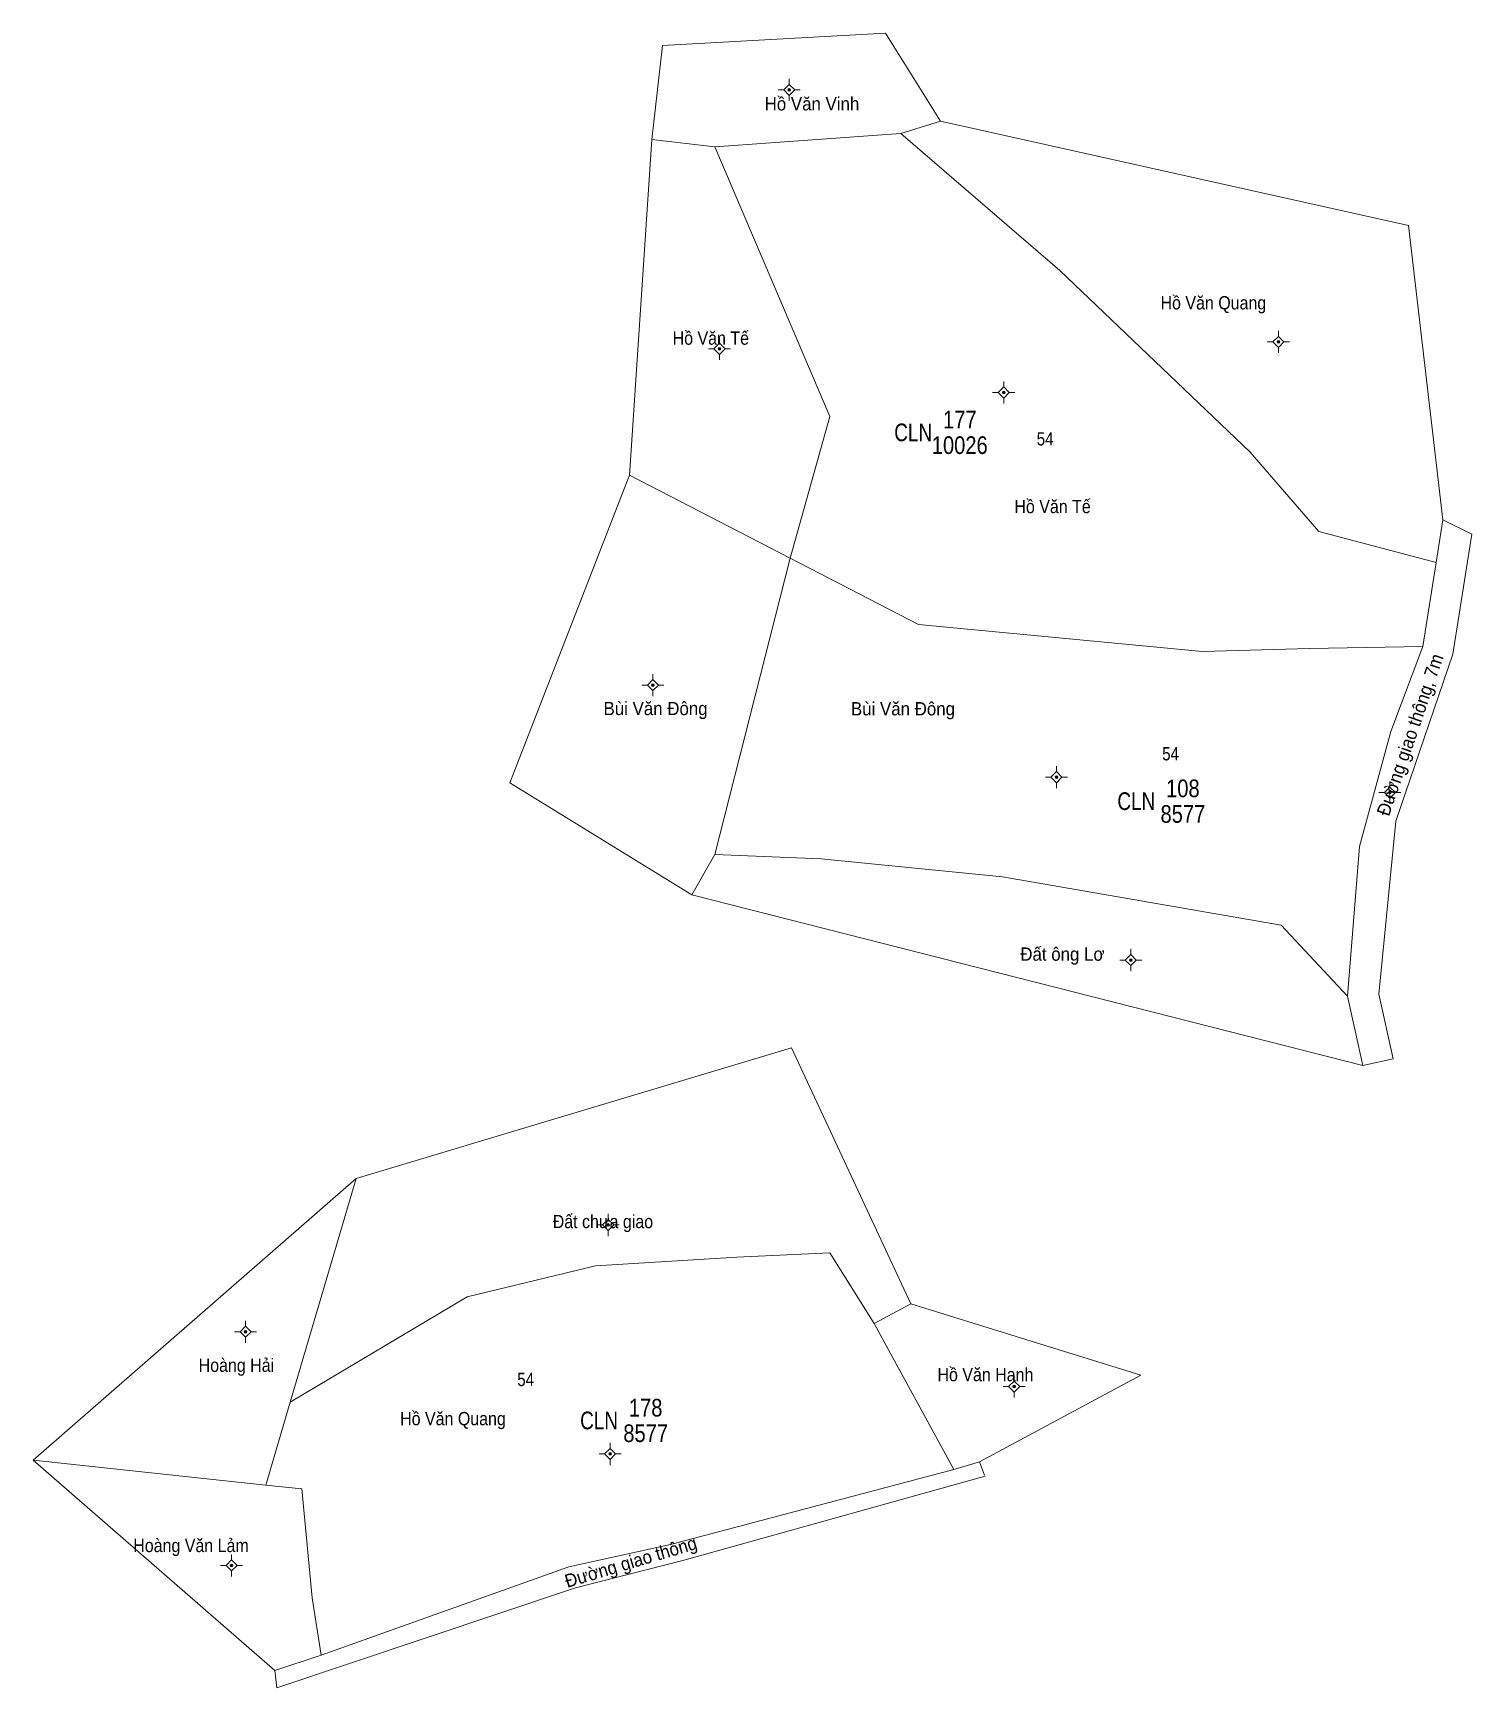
# Model space of a CAD drawing. Header units: metres. Extents: x 532111 to 534111, y 1847471 to 1850320.
# Drawn here: x 532662.9 to 532988.1, y 1848112.6 to 1848486.7 of the extents above; entities that cross this region are included whole.
import ezdxf
from ezdxf.enums import TextEntityAlignment as Align

# ---------------------------------------------------------------- set-up
doc = ezdxf.new("R2010")
doc.units = ezdxf.units.M
doc.header["$LTSCALE"] = 1.2
for name, color, linetype, lineweight in [('10', 7, 'Continuous', 13), ('11', 7, 'Continuous', 13), ('2', 7, 'Continuous', 13)]:
    doc.layers.add(name, color=color, linetype=linetype, lineweight=lineweight)
for name, color, linetype in [('3', 7, 'Continuous'), ('4', 7, 'Continuous'), ('5', 7, 'Continuous'), ('63', 7, 'Continuous'), ('7', 7, 'Continuous'), ('8', 7, 'Continuous')]:
    doc.layers.add(name, color=color, linetype=linetype)

msp = doc.modelspace()

# ---------------------------------------------------------------- texts
at = {"layer": '2'}
for s, width, p in [('Hồ Văn Vinh', 0.95, (532838.95, 1848469.22)), ('Hồ Văn Quang', 0.9, (532929.67, 1848424.23)), ('Hồ Văn Tế', 0.9, (532816.085, 1848416.25)), ('Hồ Văn Tế', 0.9, (532893.325, 1848378.18)), ('Bùi Văn Đông', 0.95, (532803.595, 1848332.52)), ('Bùi Văn Đông', 0.95, (532859.515, 1848332.46)), ('Đất ông Lơ', 0.95, (532895.55, 1848277)), ('Đất chưa giao', 0.9, (532791.7, 1848216.54)), ('Hoàng Hải', 0.9, (532708.86, 1848184.06)), ('Hồ Văn Hanh', 0.9, (532878.15, 1848181.94)), ('Hồ Văn Quang', 0.9, (532757.81, 1848171.99)), ('Hoàng Văn Lảm', 0.9, (532698.595, 1848143.31))]:
    msp.add_text(s, height=3, dxfattribs=dict(at, width=width)).set_placement(p, align=Align.CENTER)
at = {"layer": '3', "width": 0.8}
for p in [(532867.29, 1848394.44), (532917.72, 1848311.07), (532796.3, 1848171.07)]:
    msp.add_text('CLN ', height=4, dxfattribs=at).set_placement(p, align=Align.RIGHT)
at = {"layer": '4', "width": 0.85}
for s, p in [('177', (532872.35, 1848397.33)), ('108', (532922.775, 1848313.96)), ('178', (532801.355, 1848173.96))]:
    msp.add_text(s, height=4, dxfattribs=at).set_placement(p, align=Align.CENTER)
at = {"layer": '5', "width": 0.85}
for s, p in [('10026', (532872.345, 1848391.55)), ('8577', (532922.78, 1848308.18)), ('8577', (532801.36, 1848168.18))]:
    msp.add_text(s, height=4, dxfattribs=at).set_placement(p, align=Align.CENTER)
at = {"layer": '63'}
for p in [(532877.975, 1848160.73), (532878.085, 1848160.47)]:
    msp.add_text('D', height=0.01, dxfattribs=at).set_placement(p, align=Align.CENTER)
at = {"layer": '7', "width": 0.85}
for p in [(532891.64, 1848393.48), (532920, 1848322.29), (532774.23, 1848180.84)]:
    msp.add_text('54', height=3, dxfattribs=at).set_placement(p, align=Align.CENTER)
at = {"layer": '8', "width": 0.95}
for s, rotation, p in [('Đường giao thông, 7m', 71.116, (532975.548, 1848327.605)), ('Đường giao thông', 16.736, (532798.433, 1848139.653))]:
    msp.add_text(s, height=3, rotation=rotation, dxfattribs=at).set_placement(p, align=Align.CENTER)

# ---------------------------------------------------------------- hatches: boundary and pattern name
at = {"layer": '11'}
for points in [[(532834.11, 1848473.85, 1), (532833.51, 1848473.85, 1)], [(532944.66, 1848416.89, 1), (532944.059, 1848416.89, 1)], [(532818.34, 1848415.32, 1), (532817.74, 1848415.32, 1)], [(532882.58, 1848405.45, 1), (532881.98, 1848405.45, 1)], [(532803.3, 1848339.3, 1), (532802.699, 1848339.3, 1)], [(532894.5, 1848318.5, 1), (532893.899, 1848318.5, 1)], [(532969.86, 1848315, 1), (532969.26, 1848315, 1)], [(532911.3, 1848277.15, 1), (532910.699, 1848277.15, 1)], [(532793.18, 1848217.26, 1), (532792.579, 1848217.26, 1)], [(532711.23, 1848193.12, 1), (532710.63, 1848193.12, 1)], [(532884.94, 1848180.73, 1), (532884.34, 1848180.73, 1)], [(532793.62, 1848165.5, 1), (532793.019, 1848165.5, 1)], [(532708.07, 1848140.29, 1), (532707.47, 1848140.29, 1)]]:
    msp.add_hatch(color=256, dxfattribs=at).paths.add_polyline_path(points)

# ---------------------------------------------------------------- linework, layer by layer
at = {"layer": '10'}
for p, q in [((532859, 1848464), (532868.02, 1848466.78)), ((532802.74, 1848462.65), (532797.74, 1848386.75)), ((532817, 1848461), (532802.74, 1848462.65)), ((532859, 1848464), (532817, 1848461)), ((532797.74, 1848386.75), (532834, 1848368)), ((532817, 1848301), (532834, 1848368)), ((532969.79, 1848328.84), (532962.7, 1848302.85)), ((532817, 1848301), (532811.79, 1848291.86)), ((532811.79, 1848291.86), (532963.48, 1848253.31)), ((532853, 1848195), (532861.26, 1848199.47)), ((532877.97, 1848160.73), (532876.78, 1848163.69)), ((532728, 1848120), (532717.58, 1848116.51))]:
    msp.add_line(p, q, dxfattribs=at)
for points in [[(532868.02, 1848466.78), (532855.54, 1848486.7), (532805.19, 1848483.88), (532802.74, 1848462.65)], [(532981.53, 1848376.69), (532973.77, 1848443.19), (532868.02, 1848466.78)], [(532817, 1848461), (532843, 1848400), (532834, 1848368)], [(532980, 1848367), (532953.54, 1848374.01), (532938, 1848392), (532895, 1848433), (532859, 1848464)], [(532797.74, 1848386.75), (532770.69, 1848317.19), (532811.79, 1848291.86)], [(532981.53, 1848376.69), (532988.1, 1848373.45), (532983.82, 1848346.31), (532970.89, 1848308.51), (532967.08, 1848269.43), (532970.31, 1848254.83), (532963.48, 1848253.31)], [(532969.79, 1848328.84), (532977, 1848348), (532980, 1848367), (532981.53, 1848376.69)], [(532834, 1848368), (532863, 1848353), (532927.22, 1848346.9), (532951.36, 1848347.59), (532977, 1848348)], [(532960, 1848269), (532945, 1848285), (532882, 1848296), (532841, 1848300), (532817, 1848301)], [(532963.48, 1848253.31), (532960, 1848269), (532962.7, 1848302.85)], [(532861.26, 1848199.47), (532834.33, 1848257.3), (532735.89, 1848227.79)], [(532735.89, 1848227.79), (532662.91, 1848164.08), (532717.58, 1848116.51)], [(532735.89, 1848227.79), (532721.01, 1848177.22), (532715.49, 1848158.46)], [(532721.01, 1848177.22), (532761, 1848201), (532790, 1848208), (532822, 1848210), (532843, 1848211), (532853, 1848195)], [(532876.78, 1848163.69), (532913.24, 1848183.28), (532861.26, 1848199.47)], [(532853, 1848195), (532871, 1848162), (532876.78, 1848163.69)], [(532662.91, 1848164.08), (532715.49, 1848158.46), (532723.68, 1848157.59)], [(532871, 1848162), (532807, 1848145), (532784, 1848140), (532728, 1848120)], [(532717.58, 1848116.51), (532718.01, 1848112.61), (532785.47, 1848135.21), (532809.78, 1848141.44), (532878.08, 1848160.47)], [(532728, 1848120), (532726, 1848133), (532723.68, 1848157.59)]]:
    msp.add_lwpolyline(points, dxfattribs=at)
at = {"layer": '11'}
for p, q in [((532833.81, 1848476.35), (532833.81, 1848475.1)), ((532832.56, 1848473.85), (532831.31, 1848473.85)), ((532833.81, 1848472.6), (532833.81, 1848471.35)), ((532836.31, 1848473.85), (532835.06, 1848473.85)), ((532818.04, 1848417.82), (532818.04, 1848416.57)), ((532943.11, 1848416.89), (532941.86, 1848416.89)), ((532944.36, 1848419.39), (532944.36, 1848418.14)), ((532946.86, 1848416.89), (532945.61, 1848416.89)), ((532816.79, 1848415.32), (532815.54, 1848415.32)), ((532818.04, 1848414.07), (532818.04, 1848412.82)), ((532820.54, 1848415.32), (532819.29, 1848415.32)), ((532944.36, 1848415.64), (532944.36, 1848414.39)), ((532881.03, 1848405.45), (532879.78, 1848405.45)), ((532882.28, 1848407.95), (532882.28, 1848406.7)), ((532884.78, 1848405.45), (532883.53, 1848405.45)), ((532882.28, 1848404.2), (532882.28, 1848402.95)), ((532803, 1848341.8), (532803, 1848340.55)), ((532801.75, 1848339.3), (532800.5, 1848339.3)), ((532803, 1848338.05), (532803, 1848336.8)), ((532805.5, 1848339.3), (532804.25, 1848339.3)), ((532894.2, 1848321), (532894.2, 1848319.75)), ((532892.95, 1848318.5), (532891.7, 1848318.5)), ((532894.2, 1848317.25), (532894.2, 1848316)), ((532896.7, 1848318.5), (532895.45, 1848318.5)), ((532969.56, 1848317.5), (532969.56, 1848316.25)), ((532968.31, 1848315), (532967.06, 1848315)), ((532969.56, 1848313.75), (532969.56, 1848312.5)), ((532972.06, 1848315), (532970.81, 1848315)), ((532911, 1848279.65), (532911, 1848278.4)), ((532909.75, 1848277.15), (532908.5, 1848277.15)), ((532911, 1848275.9), (532911, 1848274.65)), ((532913.5, 1848277.15), (532912.25, 1848277.15)), ((532792.88, 1848219.76), (532792.88, 1848218.51)), ((532791.63, 1848217.26), (532790.38, 1848217.26)), ((532792.88, 1848216.01), (532792.88, 1848214.76)), ((532795.38, 1848217.26), (532794.13, 1848217.26)), ((532710.93, 1848195.62), (532710.93, 1848194.37)), ((532709.68, 1848193.12), (532708.43, 1848193.12)), ((532710.93, 1848191.87), (532710.93, 1848190.62)), ((532713.43, 1848193.12), (532712.18, 1848193.12)), ((532883.39, 1848180.73), (532882.14, 1848180.73)), ((532884.64, 1848183.23), (532884.64, 1848181.98)), ((532887.14, 1848180.73), (532885.89, 1848180.73)), ((532884.64, 1848179.48), (532884.64, 1848178.23)), ((532792.07, 1848165.5), (532790.82, 1848165.5)), ((532793.32, 1848168), (532793.32, 1848166.75)), ((532795.82, 1848165.5), (532794.57, 1848165.5)), ((532793.32, 1848164.25), (532793.32, 1848163)), ((532706.52, 1848140.29), (532705.27, 1848140.29)), ((532707.77, 1848142.79), (532707.77, 1848141.54)), ((532710.27, 1848140.29), (532709.02, 1848140.29)), ((532707.77, 1848139.04), (532707.77, 1848137.79))]:
    msp.add_line(p, q, dxfattribs=at)
for points in [[(532833.81, 1848475.1), (532832.56, 1848473.85), (532833.81, 1848472.6), (532835.06, 1848473.85)], [(532818.04, 1848416.57), (532816.79, 1848415.32), (532818.04, 1848414.07), (532819.29, 1848415.32)], [(532944.36, 1848418.14), (532943.11, 1848416.89), (532944.36, 1848415.64), (532945.61, 1848416.89)], [(532882.28, 1848406.7), (532881.03, 1848405.45), (532882.28, 1848404.2), (532883.53, 1848405.45)], [(532803, 1848340.55), (532801.75, 1848339.3), (532803, 1848338.05), (532804.25, 1848339.3)], [(532894.2, 1848319.75), (532892.95, 1848318.5), (532894.2, 1848317.25), (532895.45, 1848318.5)], [(532969.56, 1848316.25), (532968.31, 1848315), (532969.56, 1848313.75), (532970.81, 1848315)], [(532911, 1848278.4), (532909.75, 1848277.15), (532911, 1848275.9), (532912.25, 1848277.15)], [(532792.88, 1848218.51), (532791.63, 1848217.26), (532792.88, 1848216.01), (532794.13, 1848217.26)], [(532710.93, 1848194.37), (532709.68, 1848193.12), (532710.93, 1848191.87), (532712.18, 1848193.12)], [(532884.64, 1848181.98), (532883.39, 1848180.73), (532884.64, 1848179.48), (532885.89, 1848180.73)], [(532793.32, 1848166.75), (532792.07, 1848165.5), (532793.32, 1848164.25), (532794.57, 1848165.5)], [(532707.77, 1848141.54), (532706.52, 1848140.29), (532707.77, 1848139.04), (532709.02, 1848140.29)]]:
    msp.add_lwpolyline(points, close=True, dxfattribs=at)
for centre in [(532833.81, 1848473.85), (532944.36, 1848416.89), (532818.04, 1848415.32), (532882.28, 1848405.45), (532803, 1848339.3), (532894.199, 1848318.5), (532969.56, 1848315), (532911, 1848277.15), (532792.88, 1848217.26), (532710.93, 1848193.12), (532884.64, 1848180.73), (532793.319, 1848165.5), (532707.77, 1848140.29)]:
    msp.add_circle(centre, 0.3, dxfattribs=at)

msp.set_redraw_order([(e.dxf.handle, doc.entitydb.next_handle()) for e in msp.query("TEXT MTEXT ATTDEF DIMENSION ARC_DIMENSION")])  # texts and dimensions are drawn at this point

doc.saveas('drawing.dxf')
